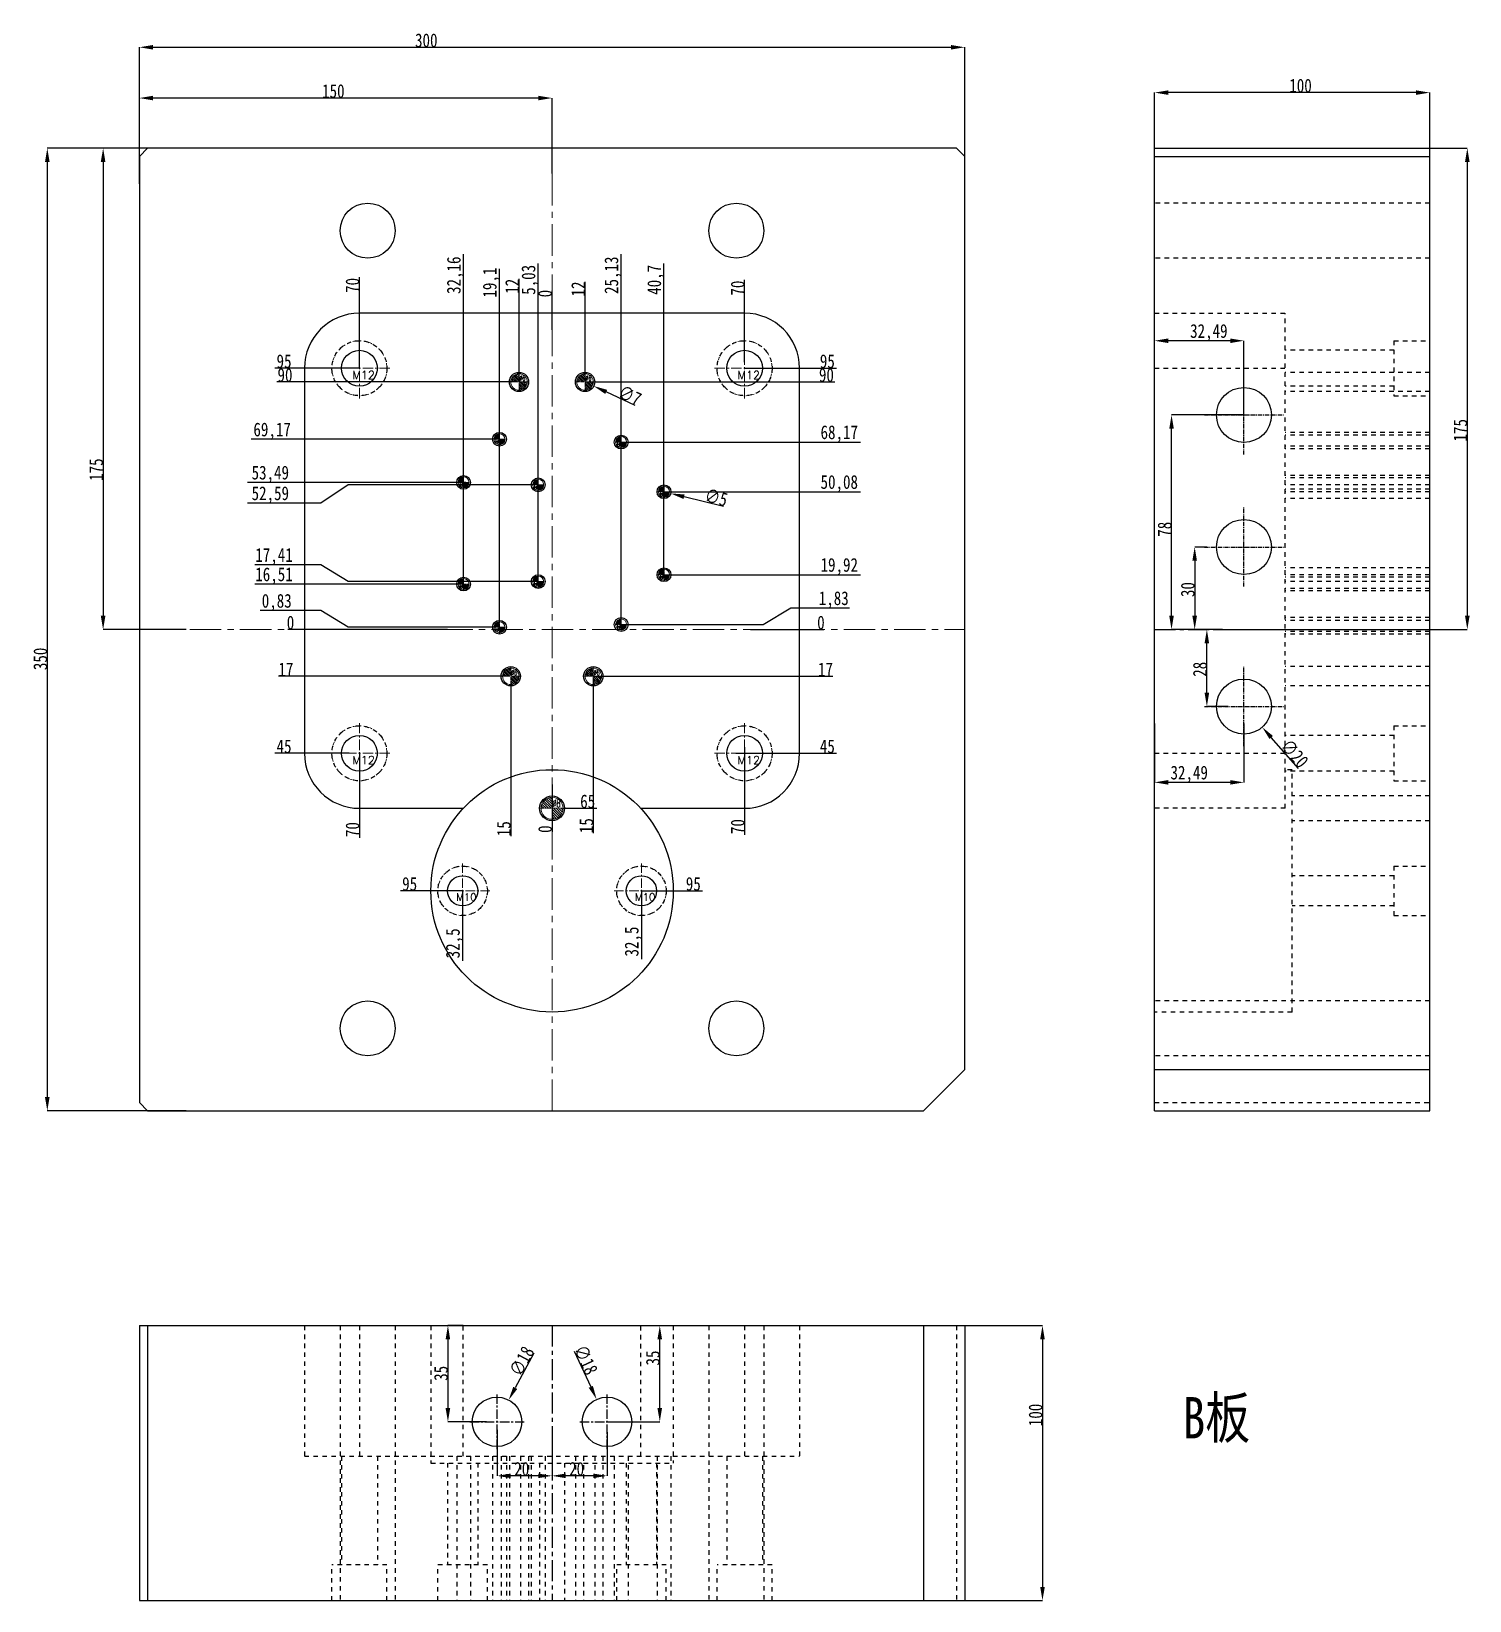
# Model space of a CAD drawing. Header units: millimetres. Extents: x -1495 to -116, y -3881 to 1305.
# Drawn here: x -925 to -402, y -2481 to -1910 of the extents above; entities that cross this region are included whole.
import ezdxf

# ---------------------------------------------------------------- set-up
doc = ezdxf.new("R2010")
doc.units = ezdxf.units.MM
doc.header["$LTSCALE"] = 16.335
doc.header["$PDMODE"] = 3
doc.header["$PDSIZE"] = 0.3125
doc.linetypes.add('CENTER', pattern=[0.6, 0.375, -0.075, 0.075, -0.075])
doc.linetypes.add('HIDDEN', pattern=[0.2, 0.1, -0.1])
doc.layers.get('0').update_dxf_attribs({"linetype": 'CONTINUOUS'})
doc.layers.get('Defpoints').update_dxf_attribs({"linetype": 'CONTINUOUS'})
for name, color, linetype, lineweight in [('center', 1, 'CENTER', 9), ('epin', 13, 'CONTINUOUS', 9), ('screw', 33, 'CONTINUOUS', 13)]:
    doc.layers.add(name, color=color, linetype=linetype, lineweight=lineweight)
doc.layers.add('DEFAULT_2', color=8, linetype='HIDDEN')
doc.styles.get("Standard").update_dxf_attribs({"font": 'txt', "width": 0.8})
doc.styles.add('TXT', font='txt.shx', dxfattribs={"bigfont": 'gbcbig.shx'})
doc.styles.add('TXT05', font='txt.shx', dxfattribs={"width": 0.5, "bigfont": 'gbcbig.shx'})
doc.dimstyles.new('副本 ISO-25-1', dxfattribs={"dimtxt": 5, "dimasz": 5, "dimexe": 0, "dimexo": 0, "dimgap": 0, "dimtad": 1, "dimtxsty": 'Standard', "dimcen": 0, "dimclrd": 4, "dimclre": 4, "dimclrt": 6, "dimazin": 0, "dimtfac": 1, "dimtofl": 0, "dimtmove": 0, "dimatfit": 3, "dimfxl": 0, "dimarcsym": 0})

msp = doc.modelspace()

# ---------------------------------------------------------------- texts
at = {"insert": (-506.028, -2406.995), "char_height": 15, "width": 325.32345, "attachment_point": 1}
msp.add_mtext('{\\fSimSun|b0|i0|c134|p2;B板 \\H1x;     }', dxfattribs=at)

# ---------------------------------------------------------------- blocks, each defined once
blk = doc.blocks.new('*D662')
at = {"color": 4, "linetype": 'Continuous', "lineweight": -2}
for p, q in [((-715.3, -2380.98), (-696.13, -2380.98)), ((-696.13, -2410.98), (-696.13, -2385.98)), ((-715.3, -2415.98), (-696.13, -2415.98))]:
    blk.add_line(p, q, dxfattribs=at)
at = {"color": 4}
for points in [[(-696.97, -2385.98), (-695.3, -2385.98), (-696.13, -2380.98)], [(-696.97, -2410.98), (-695.3, -2410.98), (-696.13, -2415.98)]]:
    blk.add_solid(points, dxfattribs=at)
at = {"layer": 'Defpoints', "color": 0}
for p in [(-715.3, -2380.98), (-696.13, -2380.98), (-715.3, -2415.98)]:
    blk.add_point(p, dxfattribs=at)
at = {"color": 6, "insert": (-698.63, -2392.79), "char_height": 5, "attachment_point": 5, "rotation": 90}
blk.add_mtext('35', dxfattribs=at)
blk = doc.blocks.new('*D663')
at = {"color": 4, "linetype": 'Continuous', "lineweight": -2}
for p, q in [((-767.59, -2380.98), (-773.15, -2380.98)), ((-773.15, -2385.98), (-773.15, -2410.98)), ((-759.06, -2415.98), (-773.15, -2415.98))]:
    blk.add_line(p, q, dxfattribs=at)
at = {"color": 4}
for points in [[(-773.99, -2385.98), (-772.32, -2385.98), (-773.15, -2380.98)], [(-773.99, -2410.98), (-772.32, -2410.98), (-773.15, -2415.98)]]:
    blk.add_solid(points, dxfattribs=at)
at = {"layer": 'Defpoints', "color": 0}
for p in [(-767.59, -2380.98), (-773.15, -2415.98), (-759.06, -2415.98)]:
    blk.add_point(p, dxfattribs=at)
at = {"color": 6, "insert": (-775.65, -2398.35), "char_height": 5, "attachment_point": 5, "rotation": 90}
blk.add_mtext('35', dxfattribs=at)
blk = doc.blocks.new('*D664')
at = {"color": 4, "linetype": 'Continuous', "lineweight": -2}
blk.add_line((-727.23, -2390.28), (-721.19, -2403.28), dxfattribs=at)
at = {"color": 4}
blk.add_solid([(-720.44, -2402.93), (-721.95, -2403.63), (-719.09, -2407.82)], dxfattribs=at)
at = {"layer": 'Defpoints', "color": 0}
for p in [(-719.09, -2407.82), (-711.51, -2424.15)]:
    blk.add_point(p, dxfattribs=at)
at = {"color": 6, "insert": (-722.99, -2393.46), "char_height": 5, "attachment_point": 5, "rotation": 294.8926}
blk.add_mtext('∅18', dxfattribs=at)
blk = doc.blocks.new('*D665')
at = {"color": 4, "linetype": 'Continuous', "lineweight": -2}
blk.add_line((-741.89, -2391.02), (-748.68, -2403.65), dxfattribs=at)
at = {"color": 4}
blk.add_solid([(-749.41, -2403.26), (-747.94, -2404.04), (-751.04, -2408.05)], dxfattribs=at)
at = {"layer": 'Defpoints', "color": 0}
for p in [(-751.04, -2408.05), (-759.56, -2423.91)]:
    blk.add_point(p, dxfattribs=at)
at = {"color": 6, "insert": (-746.3, -2393.95), "char_height": 5, "attachment_point": 5, "rotation": 61.758}
blk.add_mtext('∅18', dxfattribs=at)
blk = doc.blocks.new('*D666')
at = {"color": 4, "linetype": 'Continuous', "lineweight": -2}
for p, q in [((-735.3, -2419.76), (-735.3, -2435.62)), ((-715.3, -2419.76), (-715.3, -2435.62)), ((-720.3, -2435.62), (-730.3, -2435.62))]:
    blk.add_line(p, q, dxfattribs=at)
at = {"color": 4}
for points in [[(-730.3, -2434.78), (-730.3, -2436.45), (-735.3, -2435.62)], [(-720.3, -2434.78), (-720.3, -2436.45), (-715.3, -2435.62)]]:
    blk.add_solid(points, dxfattribs=at)
at = {"layer": 'Defpoints', "color": 0}
for p in [(-735.3, -2419.76), (-715.3, -2419.76), (-735.3, -2435.62)]:
    blk.add_point(p, dxfattribs=at)
at = {"color": 6, "insert": (-726.36, -2433.12), "char_height": 5, "attachment_point": 5}
blk.add_mtext('20', dxfattribs=at)
blk = doc.blocks.new('*D661')
at = {"color": 4, "linetype": 'Continuous', "lineweight": -2}
for p, q in [((-755.3, -2418.88), (-755.3, -2435.62)), ((-735.3, -2419.76), (-735.3, -2435.62)), ((-740.3, -2435.62), (-750.3, -2435.62))]:
    blk.add_line(p, q, dxfattribs=at)
at = {"color": 4}
for points in [[(-750.3, -2434.78), (-750.3, -2436.45), (-755.3, -2435.62)], [(-740.3, -2434.78), (-740.3, -2436.45), (-735.3, -2435.62)]]:
    blk.add_solid(points, dxfattribs=at)
at = {"layer": 'Defpoints', "color": 0}
for p in [(-755.3, -2418.88), (-735.3, -2419.76), (-755.3, -2435.62)]:
    blk.add_point(p, dxfattribs=at)
at = {"color": 6, "insert": (-746.3, -2433.12), "char_height": 5, "attachment_point": 5}
blk.add_mtext('20', dxfattribs=at)
blk = doc.blocks.new('*D667')
at = {"color": 4, "linetype": 'Continuous', "lineweight": -2}
for p, q in [((-596.11, -2380.98), (-557.02, -2380.98)), ((-557.02, -2385.98), (-557.02, -2475.98)), ((-596.11, -2480.98), (-557.02, -2480.98))]:
    blk.add_line(p, q, dxfattribs=at)
at = {"color": 4}
for points in [[(-557.85, -2385.98), (-556.18, -2385.98), (-557.02, -2380.98)], [(-557.85, -2475.98), (-556.18, -2475.98), (-557.02, -2480.98)]]:
    blk.add_solid(points, dxfattribs=at)
at = {"layer": 'Defpoints', "color": 0}
for p in [(-596.11, -2380.98), (-596.11, -2480.98), (-557.02, -2480.98)]:
    blk.add_point(p, dxfattribs=at)
at = {"color": 6, "insert": (-559.52, -2413.48), "char_height": 5, "attachment_point": 5, "rotation": 90}
blk.add_mtext('100', dxfattribs=at)
blk = doc.blocks.new('*D668')
at = {"color": 4, "linetype": 'Continuous', "lineweight": -2}
blk.add_line((-672.97, -2083.19), (-687.31, -2079.66), dxfattribs=at)
at = {"color": 4}
blk.add_solid([(-687.12, -2078.85), (-687.51, -2080.47), (-692.17, -2078.47)], dxfattribs=at)
at = {"layer": 'Defpoints', "color": 0}
for p in [(-697.03, -2077.27), (-692.17, -2078.47)]:
    blk.add_point(p, dxfattribs=at)
at = {"color": 6, "insert": (-675.61, -2079.96), "char_height": 5, "attachment_point": 5, "rotation": 346.1873}
blk.add_mtext('∅5', dxfattribs=at)
blk = doc.blocks.new('*D669')
at = {"color": 4, "linetype": 'Continuous', "lineweight": -2}
blk.add_line((-705.05, -2046.53), (-715.61, -2041.56), dxfattribs=at)
at = {"color": 4}
blk.add_solid([(-715.25, -2040.81), (-715.96, -2042.32), (-720.13, -2039.44)], dxfattribs=at)
at = {"layer": 'Defpoints', "color": 0}
for p in [(-726.47, -2036.46), (-720.13, -2039.44)]:
    blk.add_point(p, dxfattribs=at)
at = {"color": 6, "insert": (-707, -2042.85), "char_height": 5, "attachment_point": 5, "rotation": 334.8104}
blk.add_mtext('∅7', dxfattribs=at)
blk = doc.blocks.new('epin_ejp_6')
at = {"layer": 'epin'}
h = blk.add_hatch(dxfattribs=at)
h.set_pattern_fill('_ANSI31', color=123, scale=0.15, angle=90, style=0)
h.set_pattern_definition([(135, (735.3002, 266.8078), (-0.3367596, -0.3367596), [])])
h.paths.add_polyline_path([(0, 3, 0.414214), (-3, 0), (0, 0)])
h.paths.add_polyline_path([(3, 0), (0, 0), (0, -3, 0.414214)])
at = {"layer": 'epin', "color": 1, "linetype": 'CENTER', "ltscale": 0.186593}
for p, q in [((-3.3, 0), (3.3, 0)), ((0, -3.3), (0, 3.3))]:
    blk.add_line(p, q, dxfattribs=at)
at = {"layer": 'epin'}
blk.add_circle((0, 0), 3, dxfattribs=at)
at = {"layer": 'epin', "color": 6, "style": 'TXT05', "width": 0.5}
blk.add_text('%%c6', height=2.1, dxfattribs=at).set_placement((0.12, 0.3))
blk = doc.blocks.new('epin_ejp_4')
at = {"layer": 'epin'}
h = blk.add_hatch(dxfattribs=at)
h.set_pattern_fill('_ANSI31', color=123, scale=0.1, angle=90, style=0)
h.set_pattern_definition([(135, (760.4252, 313.6428), (-0.2245064, -0.2245064), [])])
h.paths.add_polyline_path([(0, 2, 0.414214), (-2, 0), (0, 0)])
h.paths.add_polyline_path([(2, 0), (0, 0), (0, -2, 0.414214)])
at = {"layer": 'epin', "color": 1, "linetype": 'CENTER', "ltscale": 0.124395}
for p, q in [((-2.2, 0), (2.2, 0)), ((0, -2.2), (0, 2.2))]:
    blk.add_line(p, q, dxfattribs=at)
at = {"layer": 'epin'}
blk.add_circle((0, 0), 2, dxfattribs=at)
at = {"layer": 'epin', "color": 6, "style": 'TXT05', "width": 0.5}
blk.add_text('%%c4', height=1.4, dxfattribs=at).set_placement((0.08, 0.2))
blk = doc.blocks.new('5')
at = {"layer": 'epin'}
for p in [(-959.87, 2412.13), (-935.87, 2412.13), (-962.87, 2305.13), (-932.87, 2305.13)]:
    blk.add_blockref('epin_ejp_6', p, dxfattribs=at)
at = {"layer": 'epin', "rotation": 180}
for p in [(-966.97, 2391.3), (-922.75, 2390.29), (-980.03, 2375.62), (-952.9, 2374.72), (-907.17, 2372.2), (-980.03, 2338.64), (-952.9, 2339.54), (-907.17, 2342.05), (-966.97, 2322.96), (-922.75, 2323.96)]:
    blk.add_blockref('epin_ejp_4', p, dxfattribs=at)
blk = doc.blocks.new('epin_ejp_8')
at = {"layer": 'epin'}
h = blk.add_hatch(dxfattribs=at)
h.set_pattern_fill('_ANSI31', color=123, scale=0.2, angle=90, style=0)
h.set_pattern_definition([(135, (-705.7219, 490.0809), (-0.4490128, -0.4490128), [])])
h.paths.add_polyline_path([(0, 4, 0.414214), (-4, 0), (0, 0)])
h.paths.add_polyline_path([(4, 0), (0, 0), (0, -4, 0.414214)])
at = {"layer": 'epin', "color": 1, "linetype": 'CENTER', "ltscale": 0.248791}
for p, q in [((-4.4, 0), (4.4, 0)), ((0, -4.4), (0, 4.4))]:
    blk.add_line(p, q, dxfattribs=at)
at = {"layer": 'epin'}
blk.add_circle((0, 0), 4, dxfattribs=at)
at = {"layer": 'epin', "color": 6, "style": 'TXT05', "width": 0.5}
blk.add_text('%%c8', height=2.8, dxfattribs=at).set_placement((0.16, 0.4))
blk = doc.blocks.new('screw_m12_i')
at = {"layer": 'screw', "color": 1, "linetype": 'CENTER', "ltscale": 0.621977}
for p, q in [((0, -11), (0, 11)), ((-11, 0), (11, 0))]:
    blk.add_line(p, q, dxfattribs=at)
at = {"layer": 'screw', "color": 8, "linetype": 'HIDDEN', "ltscale": 0.621977}
blk.add_circle((0, 0), 10, dxfattribs=at)
at = {"layer": 'screw', "color": 33}
blk.add_circle((0, 0), 6.5, dxfattribs=at)
at = {"layer": 'screw', "color": 6, "style": 'TXT'}
blk.add_text('M12', height=3, dxfattribs=at).set_placement((-2.6, -4))
blk = doc.blocks.new('screw_m10_i')
at = {"layer": 'screw', "color": 1, "linetype": 'CENTER', "ltscale": 0.55978}
for p, q in [((0, -9.9), (0, 9.9)), ((-9.9, 0), (9.9, 0))]:
    blk.add_line(p, q, dxfattribs=at)
at = {"layer": 'screw', "color": 8, "linetype": 'HIDDEN', "ltscale": 0.55978}
blk.add_circle((0, 0), 9, dxfattribs=at)
at = {"layer": 'screw'}
blk.add_circle((0, 0), 5.5, dxfattribs=at)
at = {"layer": 'screw', "color": 6, "style": 'TXT'}
blk.add_text('M10', height=2.7, dxfattribs=at).set_placement((-2.34, -3.6))
blk = doc.blocks.new('*D670')
at = {"color": 4, "linetype": 'Continuous', "lineweight": -2}
for p, q in [((-885.3, -1965.93), (-885.3, -1916.28)), ((-880.3, -1916.28), (-590.3, -1916.28)), ((-585.3, -1965.93), (-585.3, -1916.28))]:
    blk.add_line(p, q, dxfattribs=at)
at = {"color": 4}
for points in [[(-880.3, -1915.44), (-880.3, -1917.11), (-885.3, -1916.28)], [(-590.3, -1915.44), (-590.3, -1917.11), (-585.3, -1916.28)]]:
    blk.add_solid(points, dxfattribs=at)
at = {"layer": 'Defpoints', "color": 0}
for p in [(-585.3, -1916.28), (-885.3, -1965.93), (-585.3, -1965.93)]:
    blk.add_point(p, dxfattribs=at)
at = {"color": 6, "insert": (-781.01, -1913.78), "char_height": 5, "attachment_point": 5}
blk.add_mtext('300', dxfattribs=at)
blk = doc.blocks.new('*D671')
at = {"color": 4, "linetype": 'Continuous', "lineweight": -2}
for p, q in [((-885.3, -1962.11), (-885.3, -1934.74)), ((-740.3, -1934.74), (-880.3, -1934.74)), ((-735.3, -1962.11), (-735.3, -1934.74))]:
    blk.add_line(p, q, dxfattribs=at)
at = {"color": 4}
for points in [[(-880.3, -1933.9), (-880.3, -1935.57), (-885.3, -1934.74)], [(-740.3, -1933.9), (-740.3, -1935.57), (-735.3, -1934.74)]]:
    blk.add_solid(points, dxfattribs=at)
at = {"layer": 'Defpoints', "color": 0}
for p in [(-885.3, -1934.74), (-885.3, -1962.11), (-735.3, -1962.11)]:
    blk.add_point(p, dxfattribs=at)
at = {"color": 6, "insert": (-814.79, -1932.24), "char_height": 5, "attachment_point": 5}
blk.add_mtext('150', dxfattribs=at)
blk = doc.blocks.new('*D672')
at = {"color": 4, "linetype": 'Continuous', "lineweight": -2}
for p, q in [((-868.32, -1952.95), (-918.77, -1952.95)), ((-918.77, -1957.95), (-918.77, -2297.95)), ((-868.32, -2302.95), (-918.77, -2302.95))]:
    blk.add_line(p, q, dxfattribs=at)
at = {"color": 4}
for points in [[(-919.61, -1957.95), (-917.94, -1957.95), (-918.77, -1952.95)], [(-919.61, -2297.95), (-917.94, -2297.95), (-918.77, -2302.95)]]:
    blk.add_solid(points, dxfattribs=at)
at = {"layer": 'Defpoints', "color": 0}
for p in [(-868.32, -1952.95), (-918.77, -2302.95), (-868.32, -2302.95)]:
    blk.add_point(p, dxfattribs=at)
at = {"color": 6, "insert": (-921.27, -2138.62), "char_height": 5, "attachment_point": 5, "rotation": 90}
blk.add_mtext('350', dxfattribs=at)
blk = doc.blocks.new('*D673')
at = {"color": 4, "linetype": 'Continuous', "lineweight": -2}
for p, q in [((-868.32, -1952.95), (-898.48, -1952.95)), ((-898.48, -1957.95), (-898.48, -2122.95)), ((-868.32, -2127.95), (-898.48, -2127.95))]:
    blk.add_line(p, q, dxfattribs=at)
at = {"color": 4}
for points in [[(-899.32, -1957.95), (-897.65, -1957.95), (-898.48, -1952.95)], [(-899.32, -2122.95), (-897.65, -2122.95), (-898.48, -2127.95)]]:
    blk.add_solid(points, dxfattribs=at)
at = {"layer": 'Defpoints', "color": 0}
for p in [(-868.32, -1952.95), (-898.48, -2127.95), (-868.32, -2127.95)]:
    blk.add_point(p, dxfattribs=at)
at = {"color": 6, "insert": (-900.98, -2069.82), "char_height": 5, "attachment_point": 5, "rotation": 90}
blk.add_mtext('175', dxfattribs=at)
blk = doc.blocks.new('*D746')
at = {"color": 4, "linetype": 'Continuous', "lineweight": -2}
for p, q in [((-416.27, -1952.95), (-402.59, -1952.95)), ((-402.59, -1957.95), (-402.59, -2122.95)), ((-493.74, -2127.95), (-402.59, -2127.95))]:
    blk.add_line(p, q, dxfattribs=at)
at = {"color": 4}
for points in [[(-403.42, -1957.95), (-401.75, -1957.95), (-402.59, -1952.95)], [(-403.42, -2122.95), (-401.75, -2122.95), (-402.59, -2127.95)]]:
    blk.add_solid(points, dxfattribs=at)
at = {"layer": 'Defpoints', "color": 0}
for p in [(-416.27, -1952.95), (-493.74, -2127.95), (-402.59, -2127.95)]:
    blk.add_point(p, dxfattribs=at)
at = {"color": 6, "insert": (-405.09, -2055.5), "char_height": 5, "attachment_point": 5, "rotation": 90}
blk.add_mtext('175', dxfattribs=at)
blk = doc.blocks.new('*D747')
at = {"color": 4, "linetype": 'Continuous', "lineweight": -2}
for p, q in [((-516.27, -1967.18), (-516.27, -1932.75)), ((-421.27, -1932.75), (-511.27, -1932.75)), ((-416.27, -1967.18), (-416.27, -1932.75))]:
    blk.add_line(p, q, dxfattribs=at)
at = {"color": 4}
for points in [[(-511.27, -1931.92), (-511.27, -1933.58), (-516.27, -1932.75)], [(-421.27, -1931.92), (-421.27, -1933.58), (-416.27, -1932.75)]]:
    blk.add_solid(points, dxfattribs=at)
at = {"layer": 'Defpoints', "color": 0}
for p in [(-516.27, -1932.75), (-516.27, -1967.18), (-416.27, -1967.18)]:
    blk.add_point(p, dxfattribs=at)
at = {"color": 6, "insert": (-463.21, -1930.25), "char_height": 5, "attachment_point": 5}
blk.add_mtext('100', dxfattribs=at)
blk = doc.blocks.new('*D748')
at = {"color": 4, "linetype": 'Continuous', "lineweight": -2}
for p, q in [((-516.27, -2043.2), (-516.27, -2022.96)), ((-488.78, -2022.96), (-511.27, -2022.96)), ((-483.78, -2049.95), (-483.78, -2022.96))]:
    blk.add_line(p, q, dxfattribs=at)
at = {"color": 4}
for points in [[(-511.27, -2022.13), (-511.27, -2023.8), (-516.27, -2022.96)], [(-488.78, -2022.13), (-488.78, -2023.8), (-483.78, -2022.96)]]:
    blk.add_solid(points, dxfattribs=at)
at = {"layer": 'Defpoints', "color": 0}
for p in [(-516.27, -2022.96), (-516.27, -2043.2), (-483.78, -2049.95)]:
    blk.add_point(p, dxfattribs=at)
at = {"color": 6, "insert": (-496.55, -2020.05), "char_height": 5, "attachment_point": 5}
blk.add_mtext('32,49', dxfattribs=at)
blk = doc.blocks.new('*D749')
at = {"color": 4, "linetype": 'Continuous', "lineweight": -2}
for p, q in [((-516.27, -2162.07), (-516.27, -2183.51)), ((-483.78, -2162.07), (-483.78, -2183.51)), ((-488.78, -2183.51), (-511.27, -2183.51))]:
    blk.add_line(p, q, dxfattribs=at)
at = {"color": 4}
for points in [[(-511.27, -2182.68), (-511.27, -2184.34), (-516.27, -2183.51)], [(-488.78, -2182.68), (-488.78, -2184.34), (-483.78, -2183.51)]]:
    blk.add_solid(points, dxfattribs=at)
at = {"layer": 'Defpoints', "color": 0}
for p in [(-516.27, -2162.07), (-483.78, -2162.07), (-516.27, -2183.51)]:
    blk.add_point(p, dxfattribs=at)
at = {"color": 6, "insert": (-503.69, -2180.59), "char_height": 5, "attachment_point": 5}
blk.add_mtext('32,49', dxfattribs=at)
blk = doc.blocks.new('*D750')
at = {"color": 4, "linetype": 'Continuous', "lineweight": -2}
for p, q in [((-493.74, -2127.95), (-497.27, -2127.95)), ((-497.27, -2150.95), (-497.27, -2132.95)), ((-489.53, -2155.95), (-497.27, -2155.95))]:
    blk.add_line(p, q, dxfattribs=at)
at = {"color": 4}
for points in [[(-498.1, -2132.95), (-496.44, -2132.95), (-497.27, -2127.95)], [(-498.1, -2150.95), (-496.44, -2150.95), (-497.27, -2155.95)]]:
    blk.add_solid(points, dxfattribs=at)
at = {"layer": 'Defpoints', "color": 0}
for p in [(-497.27, -2127.95), (-493.74, -2127.95), (-489.53, -2155.95)]:
    blk.add_point(p, dxfattribs=at)
at = {"color": 6, "insert": (-499.77, -2142.4), "char_height": 5, "attachment_point": 5, "rotation": 90}
blk.add_mtext('28', dxfattribs=at)
blk = doc.blocks.new('*D751')
at = {"color": 4, "linetype": 'Continuous', "lineweight": -2}
for p, q in [((-497.27, -2097.95), (-501.69, -2097.95)), ((-501.69, -2102.95), (-501.69, -2122.95)), ((-493.74, -2127.95), (-501.69, -2127.95))]:
    blk.add_line(p, q, dxfattribs=at)
at = {"color": 4}
for points in [[(-502.53, -2102.95), (-500.86, -2102.95), (-501.69, -2097.95)], [(-502.53, -2122.95), (-500.86, -2122.95), (-501.69, -2127.95)]]:
    blk.add_solid(points, dxfattribs=at)
at = {"layer": 'Defpoints', "color": 0}
for p in [(-497.27, -2097.95), (-501.69, -2127.95), (-493.74, -2127.95)]:
    blk.add_point(p, dxfattribs=at)
at = {"color": 6, "insert": (-504.19, -2113.42), "char_height": 5, "attachment_point": 5, "rotation": 90}
blk.add_mtext('30', dxfattribs=at)
blk = doc.blocks.new('*D752')
at = {"color": 4, "linetype": 'Continuous', "lineweight": -2}
for p, q in [((-483.78, -2049.95), (-510.1, -2049.95)), ((-510.1, -2122.95), (-510.1, -2054.95)), ((-491.52, -2127.95), (-510.1, -2127.95))]:
    blk.add_line(p, q, dxfattribs=at)
at = {"color": 4}
for points in [[(-510.94, -2054.95), (-509.27, -2054.95), (-510.1, -2049.95)], [(-510.94, -2122.95), (-509.27, -2122.95), (-510.1, -2127.95)]]:
    blk.add_solid(points, dxfattribs=at)
at = {"layer": 'Defpoints', "color": 0}
for p in [(-510.1, -2049.95), (-483.78, -2049.95), (-491.52, -2127.95)]:
    blk.add_point(p, dxfattribs=at)
at = {"color": 6, "insert": (-512.6, -2091.49), "char_height": 5, "attachment_point": 5, "rotation": 90}
blk.add_mtext('78', dxfattribs=at)
blk = doc.blocks.new('*D753')
at = {"color": 4, "linetype": 'Continuous', "lineweight": -2}
blk.add_line((-463.93, -2178.44), (-473.86, -2167.19), dxfattribs=at)
at = {"color": 4}
blk.add_solid([(-473.23, -2166.64), (-474.48, -2167.74), (-477.16, -2163.44)], dxfattribs=at)
at = {"layer": 'Defpoints', "color": 0}
for p in [(-490.4, -2148.45), (-477.16, -2163.44)]:
    blk.add_point(p, dxfattribs=at)
at = {"color": 6, "insert": (-465.37, -2173.04), "char_height": 5, "attachment_point": 5, "rotation": 311.4237}
blk.add_mtext('∅20', dxfattribs=at)
blk = doc.blocks.new('*D754')
at = {"color": 4, "linetype": 'Continuous', "lineweight": -2}
blk.add_line((-663.14, -2127.95), (-636.55, -2127.95), dxfattribs=at)
at = {"layer": 'Defpoints', "color": 0}
for p in [(-735.3, -2127.95), (-663.14, -2127.95), (-638.55, -2127.95)]:
    blk.add_point(p, dxfattribs=at)
at = {"color": 6, "insert": (-637.55, -2125.45), "char_height": 5, "attachment_point": 5}
blk.add_mtext('0', dxfattribs=at)
blk = doc.blocks.new('*D755')
at = {"color": 4, "linetype": 'Continuous', "lineweight": -2}
for p, q in [((-658.55, -2126.11), (-648.55, -2120.12)), ((-648.55, -2120.12), (-627.22, -2120.12)), ((-707.98, -2126.11), (-658.55, -2126.11))]:
    blk.add_line(p, q, dxfattribs=at)
at = {"layer": 'Defpoints', "color": 0}
for p in [(-638.55, -2120.12), (-707.98, -2126.11), (-735.3, -2127.95)]:
    blk.add_point(p, dxfattribs=at)
at = {"color": 6, "insert": (-632.89, -2117.2), "char_height": 5, "attachment_point": 5}
blk.add_mtext('1,83', dxfattribs=at)
blk = doc.blocks.new('*D756')
at = {"color": 4, "linetype": 'Continuous', "lineweight": -2}
blk.add_line((-693.28, -2108.02), (-623.22, -2108.02), dxfattribs=at)
at = {"layer": 'Defpoints', "color": 0}
for p in [(-693.28, -2108.02), (-638.55, -2108.02), (-735.3, -2127.95)]:
    blk.add_point(p, dxfattribs=at)
at = {"color": 6, "insert": (-630.89, -2105.1), "char_height": 5, "attachment_point": 5}
blk.add_mtext('19,92', dxfattribs=at)
blk = doc.blocks.new('*D757')
at = {"color": 4, "linetype": 'Continuous', "lineweight": -2}
blk.add_line((-694.6, -2077.87), (-623.22, -2077.87), dxfattribs=at)
at = {"layer": 'Defpoints', "color": 0}
for p in [(-694.6, -2077.87), (-638.55, -2077.87), (-735.3, -2127.95)]:
    blk.add_point(p, dxfattribs=at)
at = {"color": 6, "insert": (-630.89, -2074.95), "char_height": 5, "attachment_point": 5}
blk.add_mtext('50,08', dxfattribs=at)
blk = doc.blocks.new('*D758')
at = {"color": 4, "linetype": 'Continuous', "lineweight": -2}
blk.add_line((-709.15, -2059.78), (-623.22, -2059.78), dxfattribs=at)
at = {"layer": 'Defpoints', "color": 0}
for p in [(-709.15, -2059.78), (-638.55, -2059.78), (-735.3, -2127.95)]:
    blk.add_point(p, dxfattribs=at)
at = {"color": 6, "insert": (-630.89, -2056.86), "char_height": 5, "attachment_point": 5}
blk.add_mtext('68,17', dxfattribs=at)
blk = doc.blocks.new('*D759')
at = {"color": 4, "linetype": 'Continuous', "lineweight": -2}
blk.add_line((-723.3, -2037.95), (-632.55, -2037.95), dxfattribs=at)
at = {"layer": 'Defpoints', "color": 0}
for p in [(-723.3, -2037.95), (-638.55, -2037.95), (-735.3, -2127.95)]:
    blk.add_point(p, dxfattribs=at)
at = {"color": 6, "insert": (-635.55, -2035.45), "char_height": 5, "attachment_point": 5}
blk.add_mtext('90', dxfattribs=at)
blk = doc.blocks.new('*D760')
at = {"color": 4, "linetype": 'Continuous', "lineweight": -2}
blk.add_line((-665.3, -2032.95), (-631.89, -2032.95), dxfattribs=at)
at = {"layer": 'Defpoints', "color": 0}
for p in [(-665.3, -2032.95), (-638.55, -2032.95), (-735.3, -2127.95)]:
    blk.add_point(p, dxfattribs=at)
at = {"color": 6, "insert": (-635.22, -2030.45), "char_height": 5, "attachment_point": 5}
blk.add_mtext('95', dxfattribs=at)
blk = doc.blocks.new('*D761')
at = {"color": 4, "linetype": 'Continuous', "lineweight": -2}
blk.add_line((-720.3, -2144.95), (-633.22, -2144.95), dxfattribs=at)
at = {"layer": 'Defpoints', "color": 0}
for p in [(-735.3, -2127.95), (-720.3, -2144.95), (-638.55, -2144.95)]:
    blk.add_point(p, dxfattribs=at)
at = {"color": 6, "insert": (-635.89, -2142.45), "char_height": 5, "attachment_point": 5}
blk.add_mtext('17', dxfattribs=at)
blk = doc.blocks.new('*D762')
at = {"color": 4, "linetype": 'Continuous', "lineweight": -2}
blk.add_line((-668.5, -2172.95), (-631.89, -2172.95), dxfattribs=at)
at = {"layer": 'Defpoints', "color": 0}
for p in [(-735.3, -2127.95), (-668.5, -2172.95), (-638.55, -2172.95)]:
    blk.add_point(p, dxfattribs=at)
at = {"color": 6, "insert": (-635.22, -2170.45), "char_height": 5, "attachment_point": 5}
blk.add_mtext('45', dxfattribs=at)
blk = doc.blocks.new('*D763')
at = {"color": 4, "linetype": 'Continuous', "lineweight": -2}
blk.add_line((-731.3, -2192.95), (-719.01, -2192.95), dxfattribs=at)
at = {"layer": 'Defpoints', "color": 0}
for p in [(-735.3, -2127.95), (-731.3, -2192.95), (-725.67, -2192.95)]:
    blk.add_point(p, dxfattribs=at)
at = {"color": 6, "insert": (-722.34, -2190.45), "char_height": 5, "attachment_point": 5}
blk.add_mtext('65', dxfattribs=at)
blk = doc.blocks.new('*D764')
at = {"color": 4, "linetype": 'Continuous', "lineweight": -2}
blk.add_line((-735.3, -2184.31), (-735.3, -2201.51), dxfattribs=at)
at = {"layer": 'Defpoints', "color": 0}
for p in [(-735.3, -2127.95), (-735.3, -2184.31), (-735.3, -2199.51)]:
    blk.add_point(p, dxfattribs=at)
at = {"color": 6, "insert": (-737.8, -2200.51), "char_height": 5, "attachment_point": 5, "rotation": 90}
blk.add_mtext('0', dxfattribs=at)
blk = doc.blocks.new('*D765')
at = {"color": 4, "linetype": 'Continuous', "lineweight": -2}
blk.add_line((-702.8, -2222.95), (-680.61, -2222.95), dxfattribs=at)
at = {"layer": 'Defpoints', "color": 0}
for p in [(-735.3, -2127.95), (-702.8, -2222.95), (-687.28, -2222.95)]:
    blk.add_point(p, dxfattribs=at)
at = {"color": 6, "insert": (-683.94, -2220.45), "char_height": 5, "attachment_point": 5}
blk.add_mtext('95', dxfattribs=at)
blk = doc.blocks.new('*D766')
at = {"color": 4, "linetype": 'Continuous', "lineweight": -2}
blk.add_line((-702.8, -2222.95), (-702.8, -2247.73), dxfattribs=at)
at = {"layer": 'Defpoints', "color": 0}
for p in [(-735.3, -2127.95), (-702.8, -2222.95), (-702.8, -2235.06)]:
    blk.add_point(p, dxfattribs=at)
at = {"color": 6, "insert": (-705.72, -2241.39), "char_height": 5, "attachment_point": 5, "rotation": 90}
blk.add_mtext('32,5', dxfattribs=at)
blk = doc.blocks.new('*D767')
at = {"color": 4, "linetype": 'Continuous', "lineweight": -2}
blk.add_line((-720.3, -2146.49), (-720.3, -2201.92), dxfattribs=at)
at = {"layer": 'Defpoints', "color": 0}
for p in [(-735.3, -2127.95), (-720.3, -2146.49), (-720.3, -2196.58)]:
    blk.add_point(p, dxfattribs=at)
at = {"color": 6, "insert": (-722.8, -2199.25), "char_height": 5, "attachment_point": 5, "rotation": 90}
blk.add_mtext('15', dxfattribs=at)
blk = doc.blocks.new('*D768')
at = {"color": 4, "linetype": 'Continuous', "lineweight": -2}
blk.add_line((-665.3, -2170.77), (-665.3, -2202.58), dxfattribs=at)
at = {"layer": 'Defpoints', "color": 0}
for p in [(-735.3, -2127.95), (-665.3, -2170.77), (-665.3, -2196.58)]:
    blk.add_point(p, dxfattribs=at)
at = {"color": 6, "insert": (-667.8, -2199.58), "char_height": 5, "attachment_point": 5, "rotation": 90}
blk.add_mtext('70', dxfattribs=at)
blk = doc.blocks.new('*D769')
at = {"color": 4, "linetype": 'Continuous', "lineweight": -2}
blk.add_line((-735.3, -2018.99), (-735.3, -2004.82), dxfattribs=at)
at = {"layer": 'Defpoints', "color": 0}
for p in [(-735.3, -2006.82), (-735.3, -2018.99), (-735.3, -2127.95)]:
    blk.add_point(p, dxfattribs=at)
at = {"color": 6, "insert": (-737.8, -2005.82), "char_height": 5, "attachment_point": 5, "rotation": 90}
blk.add_mtext('0', dxfattribs=at)
blk = doc.blocks.new('*D770')
at = {"color": 4, "linetype": 'Continuous', "lineweight": -2}
blk.add_line((-710.18, -2124.44), (-710.18, -1991.49), dxfattribs=at)
at = {"layer": 'Defpoints', "color": 0}
for p in [(-710.18, -2006.82), (-710.18, -2124.44), (-735.3, -2127.95)]:
    blk.add_point(p, dxfattribs=at)
at = {"color": 6, "insert": (-713.09, -1999.15), "char_height": 5, "attachment_point": 5, "rotation": 90}
blk.add_mtext('25,13', dxfattribs=at)
blk = doc.blocks.new('*D771')
at = {"color": 4, "linetype": 'Continuous', "lineweight": -2}
blk.add_line((-694.6, -2106.83), (-694.6, -1994.82), dxfattribs=at)
at = {"layer": 'Defpoints', "color": 0}
for p in [(-694.6, -2006.82), (-694.6, -2106.83), (-735.3, -2127.95)]:
    blk.add_point(p, dxfattribs=at)
at = {"color": 6, "insert": (-697.51, -2000.82), "char_height": 5, "attachment_point": 5, "rotation": 90}
blk.add_mtext('40,7', dxfattribs=at)
blk = doc.blocks.new('*D772')
at = {"color": 4, "linetype": 'Continuous', "lineweight": -2}
blk.add_line((-723.3, -2034.95), (-723.3, -2001.49), dxfattribs=at)
at = {"layer": 'Defpoints', "color": 0}
for p in [(-723.3, -2006.82), (-723.3, -2034.95), (-735.3, -2127.95)]:
    blk.add_point(p, dxfattribs=at)
at = {"color": 6, "insert": (-725.8, -2004.15), "char_height": 5, "attachment_point": 5, "rotation": 90}
blk.add_mtext('12', dxfattribs=at)
blk = doc.blocks.new('*D773')
at = {"color": 4, "linetype": 'Continuous', "lineweight": -2}
blk.add_line((-665.3, -2030.79), (-665.3, -2000.82), dxfattribs=at)
at = {"layer": 'Defpoints', "color": 0}
for p in [(-665.3, -2006.82), (-665.3, -2030.79), (-735.3, -2127.95)]:
    blk.add_point(p, dxfattribs=at)
at = {"color": 6, "insert": (-667.8, -2003.82), "char_height": 5, "attachment_point": 5, "rotation": 90}
blk.add_mtext('70', dxfattribs=at)
blk = doc.blocks.new('*D775')
at = {"color": 4, "linetype": 'Continuous', "lineweight": -2}
blk.add_line((-740.33, -2108.33), (-740.33, -1994.82), dxfattribs=at)
at = {"layer": 'Defpoints', "color": 0}
for p in [(-740.33, -2006.82), (-740.33, -2108.33), (-735.3, -2127.95)]:
    blk.add_point(p, dxfattribs=at)
at = {"color": 6, "insert": (-743.24, -2000.82), "char_height": 5, "attachment_point": 5, "rotation": 90}
blk.add_mtext('5,03', dxfattribs=at)
blk = doc.blocks.new('*D776')
at = {"color": 4, "linetype": 'Continuous', "lineweight": -2}
blk.add_line((-754.4, -2124.92), (-754.4, -1996.82), dxfattribs=at)
at = {"layer": 'Defpoints', "color": 0}
for p in [(-754.4, -2006.82), (-754.4, -2124.92), (-735.3, -2127.95)]:
    blk.add_point(p, dxfattribs=at)
at = {"color": 6, "insert": (-757.31, -2001.82), "char_height": 5, "attachment_point": 5, "rotation": 90}
blk.add_mtext('19,1', dxfattribs=at)
blk = doc.blocks.new('*D777')
at = {"color": 4, "linetype": 'Continuous', "lineweight": -2}
blk.add_line((-767.46, -2109.44), (-767.46, -1991.49), dxfattribs=at)
at = {"layer": 'Defpoints', "color": 0}
for p in [(-767.46, -2006.82), (-767.46, -2109.44), (-735.3, -2127.95)]:
    blk.add_point(p, dxfattribs=at)
at = {"color": 6, "insert": (-770.38, -1999.15), "char_height": 5, "attachment_point": 5, "rotation": 90}
blk.add_mtext('32,16', dxfattribs=at)
blk = doc.blocks.new('*D778')
at = {"color": 4, "linetype": 'Continuous', "lineweight": -2}
blk.add_line((-747.3, -2034.65), (-747.3, -2000.5), dxfattribs=at)
at = {"layer": 'Defpoints', "color": 0}
for p in [(-747.3, -2005.84), (-747.3, -2034.65), (-735.3, -2127.95)]:
    blk.add_point(p, dxfattribs=at)
at = {"color": 6, "insert": (-749.8, -2003.17), "char_height": 5, "attachment_point": 5, "rotation": 90}
blk.add_mtext('12', dxfattribs=at)
blk = doc.blocks.new('*D779')
at = {"color": 4, "linetype": 'Continuous', "lineweight": -2}
blk.add_line((-805.3, -2032.95), (-805.3, -1999.84), dxfattribs=at)
at = {"layer": 'Defpoints', "color": 0}
for p in [(-805.3, -2005.84), (-805.3, -2032.95), (-735.3, -2127.95)]:
    blk.add_point(p, dxfattribs=at)
at = {"color": 6, "insert": (-807.8, -2002.84), "char_height": 5, "attachment_point": 5, "rotation": 90}
blk.add_mtext('70', dxfattribs=at)
blk = doc.blocks.new('*D780')
at = {"color": 4, "linetype": 'Continuous', "lineweight": -2}
blk.add_line((-750.3, -2146.87), (-750.3, -2203.01), dxfattribs=at)
at = {"layer": 'Defpoints', "color": 0}
for p in [(-735.3, -2127.95), (-750.3, -2146.87), (-750.3, -2197.68)]:
    blk.add_point(p, dxfattribs=at)
at = {"color": 6, "insert": (-752.8, -2200.35), "char_height": 5, "attachment_point": 5, "rotation": 90}
blk.add_mtext('15', dxfattribs=at)
blk = doc.blocks.new('*D781')
at = {"color": 4, "linetype": 'Continuous', "lineweight": -2}
blk.add_line((-805.3, -2172.95), (-805.3, -2203.68), dxfattribs=at)
at = {"layer": 'Defpoints', "color": 0}
for p in [(-735.3, -2127.95), (-805.3, -2172.95), (-805.3, -2197.68)]:
    blk.add_point(p, dxfattribs=at)
at = {"color": 6, "insert": (-807.8, -2200.68), "char_height": 5, "attachment_point": 5, "rotation": 90}
blk.add_mtext('70', dxfattribs=at)
blk = doc.blocks.new('*D782')
at = {"color": 4, "linetype": 'Continuous', "lineweight": -2}
blk.add_line((-767.8, -2222.95), (-790.38, -2222.95), dxfattribs=at)
at = {"layer": 'Defpoints', "color": 0}
for p in [(-735.3, -2127.95), (-783.72, -2222.95), (-767.8, -2222.95)]:
    blk.add_point(p, dxfattribs=at)
at = {"color": 6, "insert": (-787.05, -2220.45), "char_height": 5, "attachment_point": 5}
blk.add_mtext('95', dxfattribs=at)
blk = doc.blocks.new('*D783')
at = {"color": 4, "linetype": 'Continuous', "lineweight": -2}
blk.add_line((-767.8, -2222.95), (-767.8, -2248.37), dxfattribs=at)
at = {"layer": 'Defpoints', "color": 0}
for p in [(-735.3, -2127.95), (-767.8, -2222.95), (-767.8, -2235.71)]:
    blk.add_point(p, dxfattribs=at)
at = {"color": 6, "insert": (-770.72, -2242.04), "char_height": 5, "attachment_point": 5, "rotation": 90}
blk.add_mtext('32,5', dxfattribs=at)
blk = doc.blocks.new('*D784')
at = {"color": 4, "linetype": 'Continuous', "lineweight": -2}
blk.add_line((-809, -2172.95), (-836.04, -2172.95), dxfattribs=at)
at = {"layer": 'Defpoints', "color": 0}
for p in [(-735.3, -2127.95), (-829.37, -2172.95), (-809, -2172.95)]:
    blk.add_point(p, dxfattribs=at)
at = {"color": 6, "insert": (-832.71, -2170.45), "char_height": 5, "attachment_point": 5}
blk.add_mtext('45', dxfattribs=at)
blk = doc.blocks.new('*D785')
at = {"color": 4, "linetype": 'Continuous', "lineweight": -2}
blk.add_line((-751.04, -2144.95), (-834.71, -2144.95), dxfattribs=at)
at = {"layer": 'Defpoints', "color": 0}
for p in [(-735.3, -2127.95), (-829.37, -2144.95), (-751.04, -2144.95)]:
    blk.add_point(p, dxfattribs=at)
at = {"color": 6, "insert": (-832.04, -2142.45), "char_height": 5, "attachment_point": 5}
blk.add_mtext('17', dxfattribs=at)
blk = doc.blocks.new('*D786')
at = {"color": 4, "linetype": 'Continuous', "lineweight": -2}
blk.add_line((-773.3, -2127.95), (-831.37, -2127.95), dxfattribs=at)
at = {"layer": 'Defpoints', "color": 0}
for p in [(-829.37, -2127.95), (-773.3, -2127.95), (-735.3, -2127.95)]:
    blk.add_point(p, dxfattribs=at)
at = {"color": 6, "insert": (-830.37, -2125.45), "char_height": 5, "attachment_point": 5}
blk.add_mtext('0', dxfattribs=at)
blk = doc.blocks.new('*D787')
at = {"color": 4, "linetype": 'Continuous', "lineweight": -2}
for p, q in [((-819.37, -2121.06), (-841.37, -2121.06)), ((-809.37, -2127.12), (-819.37, -2121.06)), ((-755.84, -2127.12), (-809.37, -2127.12))]:
    blk.add_line(p, q, dxfattribs=at)
at = {"layer": 'Defpoints', "color": 0}
for p in [(-829.37, -2121.06), (-755.84, -2127.12), (-735.3, -2127.95)]:
    blk.add_point(p, dxfattribs=at)
at = {"color": 6, "insert": (-835.37, -2118.14), "char_height": 5, "attachment_point": 5}
blk.add_mtext('0,83', dxfattribs=at)
blk = doc.blocks.new('*D788')
at = {"color": 4, "linetype": 'Continuous', "lineweight": -2}
for p, q in [((-819.37, -2104.4), (-843.37, -2104.4)), ((-809.37, -2110.53), (-819.37, -2104.4)), ((-742.33, -2110.53), (-809.37, -2110.53))]:
    blk.add_line(p, q, dxfattribs=at)
at = {"layer": 'Defpoints', "color": 0}
for p in [(-829.37, -2104.4), (-742.33, -2110.53), (-735.3, -2127.95)]:
    blk.add_point(p, dxfattribs=at)
at = {"color": 6, "insert": (-836.37, -2101.49), "char_height": 5, "attachment_point": 5}
blk.add_mtext('17,41', dxfattribs=at)
blk = doc.blocks.new('*D789')
at = {"color": 4, "linetype": 'Continuous', "lineweight": -2}
blk.add_line((-767.46, -2111.44), (-843.37, -2111.44), dxfattribs=at)
at = {"layer": 'Defpoints', "color": 0}
for p in [(-829.37, -2111.44), (-767.46, -2111.44), (-735.3, -2127.95)]:
    blk.add_point(p, dxfattribs=at)
at = {"color": 6, "insert": (-836.37, -2108.52), "char_height": 5, "attachment_point": 5}
blk.add_mtext('16,51', dxfattribs=at)
blk = doc.blocks.new('*D790')
at = {"color": 4, "linetype": 'Continuous', "lineweight": -2}
for p, q in [((-809.37, -2075.36), (-819.37, -2081.96)), ((-741.23, -2075.36), (-809.37, -2075.36)), ((-819.37, -2081.96), (-846.04, -2081.96))]:
    blk.add_line(p, q, dxfattribs=at)
at = {"layer": 'Defpoints', "color": 0}
for p in [(-741.23, -2075.36), (-829.37, -2081.96), (-735.3, -2127.95)]:
    blk.add_point(p, dxfattribs=at)
at = {"color": 6, "insert": (-837.71, -2079.05), "char_height": 5, "attachment_point": 5}
blk.add_mtext('52,59', dxfattribs=at)
blk = doc.blocks.new('*D791')
at = {"color": 4, "linetype": 'Continuous', "lineweight": -2}
blk.add_line((-766.66, -2074.45), (-846.04, -2074.45), dxfattribs=at)
at = {"layer": 'Defpoints', "color": 0}
for p in [(-829.37, -2074.45), (-766.66, -2074.45), (-735.3, -2127.95)]:
    blk.add_point(p, dxfattribs=at)
at = {"color": 6, "insert": (-837.71, -2071.54), "char_height": 5, "attachment_point": 5}
blk.add_mtext('53,49', dxfattribs=at)
blk = doc.blocks.new('*D792')
at = {"color": 4, "linetype": 'Continuous', "lineweight": -2}
blk.add_line((-755.49, -2058.78), (-844.71, -2058.78), dxfattribs=at)
at = {"layer": 'Defpoints', "color": 0}
for p in [(-829.37, -2058.78), (-755.49, -2058.78), (-735.3, -2127.95)]:
    blk.add_point(p, dxfattribs=at)
at = {"color": 6, "insert": (-837.04, -2055.86), "char_height": 5, "attachment_point": 5}
blk.add_mtext('69,17', dxfattribs=at)
blk = doc.blocks.new('*D793')
at = {"color": 4, "linetype": 'Continuous', "lineweight": -2}
blk.add_line((-748.05, -2037.95), (-835.37, -2037.95), dxfattribs=at)
at = {"layer": 'Defpoints', "color": 0}
for p in [(-829.37, -2037.95), (-748.05, -2037.95), (-735.3, -2127.95)]:
    blk.add_point(p, dxfattribs=at)
at = {"color": 6, "insert": (-832.37, -2035.45), "char_height": 5, "attachment_point": 5}
blk.add_mtext('90', dxfattribs=at)
blk = doc.blocks.new('*D794')
at = {"color": 4, "linetype": 'Continuous', "lineweight": -2}
blk.add_line((-805.3, -2032.95), (-836.04, -2032.95), dxfattribs=at)
at = {"layer": 'Defpoints', "color": 0}
for p in [(-829.37, -2032.95), (-805.3, -2032.95), (-735.3, -2127.95)]:
    blk.add_point(p, dxfattribs=at)
at = {"color": 6, "insert": (-832.71, -2030.45), "char_height": 5, "attachment_point": 5}
blk.add_mtext('95', dxfattribs=at)

# ---------------------------------------------------------------- dimensions: what is measured, and where the dimension line sits
for base, p1, p2, picture, middle in [((-585.3, -1916.275), (-885.3, -1965.929), (-585.3, -1965.929), '*D670', (-781.012, -1916.275)), ((-516.272, -1932.749), (-416.272, -1967.178), (-516.272, -1967.178), '*D747', (-463.208, -1932.749)), ((-885.3, -1934.736), (-735.3, -1962.109), (-885.3, -1962.109), '*D671', (-814.787, -1934.736)), ((-516.272, -2022.962), (-483.781, -2049.946), (-516.272, -2043.202), '*D748', (-496.548, -2022.962)), ((-516.272, -2183.509), (-483.781, -2162.073), (-516.272, -2162.073), '*D749', (-503.686, -2183.509)), ((-755.3, -2435.618), (-735.3, -2419.762), (-755.3, -2418.875), '*D661', (-746.3, -2435.618)), ((-735.3, -2435.618), (-715.3, -2419.762), (-735.3, -2419.762), '*D666', (-726.362, -2435.618))]:
    dim = msp.add_linear_dim(base=base, p1=p1, p2=p2, dimstyle='副本 ISO-25-1', override={"dimfxl": 1.25, "dimarcsym": 1})
    dim.commit()
    dim.dimension.update_dxf_attribs({"geometry": picture, "text_midpoint": middle, "dimtype": 160})
for base, p1, p2, picture, middle in [((-918.773, -2302.946), (-868.318, -1952.946), (-868.318, -2302.946), '*D672', (-918.773, -2138.625)), ((-898.485, -2127.946), (-868.318, -1952.946), (-868.318, -2127.946), '*D673', (-898.485, -2069.815)), ((-402.587, -2127.946), (-416.272, -1952.946), (-493.744, -2127.946), '*D746', (-402.587, -2055.505)), ((-510.102, -2049.946), (-491.517, -2127.946), (-483.781, -2049.946), '*D752', (-510.102, -2091.485)), ((-501.693, -2127.946), (-497.27, -2097.946), (-493.744, -2127.946), '*D751', (-501.693, -2113.422)), ((-497.27, -2127.946), (-489.527, -2155.946), (-493.744, -2127.946), '*D750', (-497.27, -2142.404)), ((-773.152, -2415.983), (-767.594, -2380.983), (-759.058, -2415.983), '*D663', (-773.152, -2398.347)), ((-696.135, -2380.983), (-715.3, -2415.983), (-715.3, -2380.983), '*D662', (-696.135, -2392.795)), ((-557.017, -2480.983), (-596.107, -2380.983), (-596.107, -2480.983), '*D667', (-557.017, -2413.478))]:
    dim = msp.add_linear_dim(base=base, p1=p1, p2=p2, angle=90, dimstyle='副本 ISO-25-1', override={"dimfxl": 1.25, "dimarcsym": 1})
    dim.commit()
    dim.dimension.update_dxf_attribs({"geometry": picture, "text_midpoint": middle, "dimtype": 160})
for feature_location, offset, dtype, origin, picture, middle in [((-767.46, -2109.438), (0, 102.619), 1, (-735.3, -2127.946), '*D777', (-770.377, -1999.152)), ((-710.175194348, -2124.437256324), (0, 117.618438211), 1, (-735.300194348, -2127.94594087), '*D770', (-713.091861015, -1999.152151447)), ((-754.395194348, -2124.91594088), (0, 118.097122767), 1, (-735.300194348, -2127.94594087), '*D776', (-757.311861015, -2001.818818113)), ((-740.325194348, -2108.33344088), (0, 101.514622767), 1, (-735.300194348, -2127.94594087), '*D775', (-743.241861015, -2000.818818113)), ((-694.598, -2106.829), (0, 100.01), 1, (-735.3, -2127.946), '*D771', (-697.514, -2000.819)), ((-805.3, -2032.946), (0, 27.109), 1, (-735.3, -2127.946), '*D779', (-807.8, -2002.837)), ((-747.3, -2034.646), (0, 28.809), 1, (-735.3, -2127.946), '*D778', (-749.8, -2003.171)), ((-665.3, -2030.793), (0, 23.974), 1, (-735.3, -2127.946), '*D773', (-667.8, -2003.819)), ((-723.3, -2034.946), (0, 28.127), 1, (-735.3, -2127.946), '*D772', (-725.8, -2004.152)), ((-735.300194348, -2018.994065411), (0, 12.175247298), 1, (-735.300194348, -2127.94594087), '*D769', (-737.800194348, -2005.818818113)), ((-805.3, -2032.946), (-24.074, 0), 0, (-735.3, -2127.946), '*D794', (-832.707, -2030.446)), ((-665.3, -2032.946), (26.748, 0), 0, (-735.3, -2127.946), '*D760', (-635.219, -2030.446)), ((-748.053, -2037.946), (-81.321, 0), 0, (-735.3, -2127.946), '*D793', (-832.374, -2035.446)), ((-723.3, -2037.946), (84.748, 0), 0, (-735.3, -2127.946), '*D759', (-635.552, -2035.446)), ((-755.486, -2058.776), (-73.887, 0), 0, (-735.3, -2127.946), '*D792', (-837.04, -2055.859)), ((-709.151727323, -2059.78094088), (70.599610274, 0), 0, (-735.300194348, -2127.94594087), '*D758', (-630.885450382, -2056.864274214)), ((-766.659, -2074.454), (-62.715, 0), 0, (-735.3, -2127.946), '*D791', (-837.707, -2071.537)), ((-741.228, -2075.358), (-88.146, -6.606), 0, (-735.3, -2127.946), '*D790', (-837.707, -2079.047)), ((-694.597694348, -2077.87094088), (56.045577299, 0), 0, (-735.300194348, -2127.94594087), '*D757', (-630.885450382, -2074.954274214)), ((-742.325, -2110.533), (-87.049, 6.131), 0, (-735.3, -2127.946), '*D788', (-836.374, -2101.486)), ((-693.27508008, -2108.02094088), (54.722963031, 0), 0, (-735.300194348, -2127.94594087), '*D756', (-630.885450382, -2105.104274214)), ((-767.46, -2111.438), (-61.914, 0), 0, (-735.3, -2127.946), '*D789', (-836.374, -2108.521)), ((-755.841, -2127.116), (-73.532, 6.059), 0, (-735.3, -2127.946), '*D787', (-835.374, -2118.141)), ((-707.97519435, -2126.11094088), (69.4230773, 5.98961195), 0, (-735.30019435, -2127.94594087), '*D755', (-632.88545038, -2117.20466226)), ((-773.304238034, -2127.94594087), (-56.0695734, 0), 0, (-735.300194348, -2127.94594087), '*D786', (-830.373811435, -2125.44594087)), ((-663.135571031, -2127.94594087), (24.583453982, 0), 0, (-735.300194348, -2127.94594087), '*D754', (-637.552117049, -2125.44594087)), ((-808.999, -2172.946), (-20.375, 0), 0, (-735.3, -2127.946), '*D784', (-832.707, -2170.446)), ((-751.038, -2144.946), (-78.336, 0), 0, (-735.3, -2127.946), '*D785', (-832.04, -2142.446)), ((-805.3, -2172.946), (0, -24.735), 1, (-735.3, -2127.946), '*D781', (-807.8, -2200.681)), ((-767.8, -2222.946), (-15.917, 0), 0, (-735.3, -2127.946), '*D782', (-787.051, -2220.446)), ((-767.8, -2222.946), (0, -12.762), 1, (-735.3, -2127.946), '*D783', (-770.717, -2242.041)), ((-750.3, -2146.868), (0, -50.813), 1, (-735.3, -2127.946), '*D780', (-752.8, -2200.347)), ((-735.300194348, -2184.313639823), (0, -15.196429866), 1, (-735.300194348, -2127.94594087), '*D764', (-737.800194348, -2200.510069689)), ((-720.3, -2144.946), (81.748, 0), 0, (-735.3, -2127.946), '*D761', (-635.885, -2142.446)), ((-668.501, -2172.946), (29.949, 0), 0, (-735.3, -2127.946), '*D762', (-635.219, -2170.446)), ((-731.3, -2192.946), (5.625, 0), 0, (-735.3, -2127.946), '*D763', (-722.342, -2190.446)), ((-702.8, -2222.946), (15.524, 0), 0, (-735.3, -2127.946), '*D765', (-683.942, -2220.446)), ((-702.8, -2222.946), (0, -12.115), 1, (-735.3, -2127.946), '*D766', (-705.717, -2241.394)), ((-720.3, -2146.486), (0, -50.098), 1, (-735.3, -2127.946), '*D767', (-722.8, -2199.251)), ((-665.3, -2170.769), (0, -25.815), 1, (-735.3, -2127.946), '*D768', (-667.8, -2199.584))]:
    dim = msp.add_ordinate_dim(feature_location=feature_location, offset=offset, dtype=dtype, origin=origin, dimstyle='副本 ISO-25-1', override={"dimfxl": 1.25, "dimarcsym": 1})
    dim.commit()
    dim.dimension.update_dxf_attribs({"geometry": picture, "text_midpoint": middle})
for p1, p2, picture, middle in [((-726.467, -2036.456), (-720.133, -2039.436), '*D669', (-707.004, -2042.848)), ((-490.397, -2148.448), (-477.165, -2163.444), '*D753', (-465.366, -2173.038)), ((-759.559, -2423.912), (-751.041, -2408.055), '*D665', (-746.304, -2393.951)), ((-711.512, -2424.147), (-719.088, -2407.819), '*D664', (-722.994, -2393.463))]:
    dim = msp.add_diameter_dim_2p(p1=p1, p2=p2, dimstyle='副本 ISO-25-1', override={"dimfxl": 1.25, "dimarcsym": 1})
    dim.commit()
    dim.dimension.update_dxf_attribs({"geometry": picture, "text_midpoint": middle})
dim = msp.add_diameter_dim_2p(p1=(-697.025, -2077.274), p2=(-692.17, -2078.468), dimstyle='副本 ISO-25-1', override={"dimfxl": 1.25, "dimarcsym": 1})
dim.commit()
dim.dimension.update_dxf_attribs({"geometry": '*D668', "text_midpoint": (-676.21, -2082.392), "dimtype": 163})

# ---------------------------------------------------------------- linework, layer by layer
at = {"color": 7, "linetype": 'Continuous'}
for p, q in [((-882.3, -1952.946), (-885.3, -1955.946)), ((-885.3, -1955.946), (-885.3, -2299.946)), ((-588.3, -1952.946), (-882.3, -1952.946)), ((-585.3, -1955.946), (-588.3, -1952.946)), ((-585.3, -2287.946), (-585.3, -1955.946)), ((-516.272, -2302.946), (-516.272, -1952.946)), ((-516.272, -1952.946), (-416.272, -1952.946)), ((-516.272, -1955.946), (-416.272, -1955.946)), ((-416.272, -2302.946), (-416.272, -1952.946)), ((-665.3, -2012.946), (-805.3, -2012.946)), ((-825.3, -2032.946), (-825.3, -2172.946)), ((-645.3, -2172.946), (-645.3, -2032.946)), ((-805.3, -2192.946), (-767.555, -2192.946)), ((-703.045, -2192.946), (-665.3, -2192.946)), ((-600.3, -2302.946), (-585.3, -2287.946)), ((-516.272, -2287.946), (-416.272, -2287.946)), ((-885.3, -2299.946), (-882.3, -2302.946)), ((-882.3, -2302.946), (-600.3, -2302.946)), ((-516.272, -2302.946), (-416.272, -2302.946)), ((-885.3, -2380.983), (-885.3, -2480.983)), ((-885.3, -2380.983), (-585.3, -2380.983)), ((-882.3, -2380.983), (-882.3, -2480.983)), ((-600.3, -2380.983), (-600.3, -2480.983)), ((-585.3, -2380.983), (-585.3, -2480.983)), ((-885.3, -2480.983), (-585.3, -2480.983))]:
    msp.add_line(p, q, dxfattribs=at)
at = {"color": 1, "linetype": 'CENTER', "ltscale": 0.248791}
for p, q in [((-483.781, -2064.346), (-483.781, -2035.546)), ((-498.181, -2049.946), (-469.381, -2049.946)), ((-483.781, -2112.346), (-483.781, -2083.546)), ((-498.181, -2097.946), (-469.381, -2097.946)), ((-483.781, -2170.346), (-483.781, -2141.546)), ((-498.181, -2155.946), (-469.381, -2155.946))]:
    msp.add_line(p, q, dxfattribs=at)
at = {"color": 1, "linetype": 'CENTER', "ltscale": 1.243955}
for p, q in [((-516.272, -2127.946), (-416.272, -2127.946)), ((-735.3, -2380.983), (-735.3, -2480.983))]:
    msp.add_line(p, q, dxfattribs=at)
at = {"color": 1, "linetype": 'CENTER', "ltscale": 0.55978}
for p, q in [((-755.3, -2425.883), (-755.3, -2406.083)), ((-715.3, -2425.883), (-715.3, -2406.083)), ((-765.2, -2415.983), (-745.4, -2415.983)), ((-725.2, -2415.983), (-705.4, -2415.983))]:
    msp.add_line(p, q, dxfattribs=at)
at = {"color": 7, "linetype": 'Continuous'}
for centre, radius in [((-802.3, -1982.946), 10), ((-668.3, -1982.946), 10), ((-805.3, -2032.946), 6.5), ((-665.3, -2032.946), 6.5), ((-747.3, -2037.946), 3.5), ((-723.3, -2037.946), 3.5), ((-754.395, -2058.776), 2.5), ((-710.175, -2059.781), 2.5), ((-767.46, -2074.454), 2.5), ((-740.325, -2075.358), 2.5), ((-694.598, -2077.871), 2.5), ((-767.46, -2111.438), 2.5), ((-740.325, -2110.533), 2.5), ((-694.598, -2108.021), 2.5), ((-754.395, -2127.116), 2.5), ((-710.175, -2126.111), 2.5), ((-750.3, -2144.946), 3.5), ((-720.3, -2144.946), 3.5), ((-805.3, -2172.946), 6.5), ((-665.3, -2172.946), 6.5), ((-735.3, -2222.946), 44.05), ((-735.3, -2192.946), 4.5), ((-767.8, -2222.946), 5.5), ((-702.8, -2222.946), 5.5), ((-802.3, -2272.946), 10), ((-668.3, -2272.946), 10)]:
    msp.add_circle(centre, radius, dxfattribs=at)
for centre, radius in [((-483.781, -2049.946), 10), ((-483.781, -2097.946), 10), ((-483.781, -2155.946), 10), ((-755.3, -2415.983), 9), ((-715.3, -2415.983), 9)]:
    msp.add_circle(centre, radius)
for centre, start, end in [((-805.3, -2032.946), 90, 180), ((-665.3, -2032.946), 0, 90), ((-805.3, -2172.946), 180, 270), ((-665.3, -2172.946), 270, 0)]:
    msp.add_arc(centre, 20, start, end, dxfattribs=at)
at = {"layer": 'center', "color": 1, "linetype": 'CENTER', "ltscale": 1.865932}
for p, q in [((-735.3, -2302.946), (-735.3, -1952.946)), ((-885.3, -2127.946), (-585.3, -2127.946))]:
    msp.add_line(p, q, dxfattribs=at)
at = {"layer": 'DEFAULT_2', "color": 8, "linetype": 'HIDDEN'}
for p, q in [((-416.272, -1972.946), (-516.272, -1972.946)), ((-416.272, -1992.946), (-516.272, -1992.946)), ((-516.272, -2012.946), (-468.781, -2012.946)), ((-468.781, -2192.946), (-468.781, -2012.946)), ((-429.272, -2022.946), (-416.272, -2022.946)), ((-429.272, -2022.947), (-429.272, -2042.944)), ((-429.272, -2026.446), (-468.781, -2026.446)), ((-516.272, -2032.946), (-468.781, -2032.946)), ((-416.272, -2034.446), (-468.781, -2034.446)), ((-429.272, -2039.446), (-468.781, -2039.446)), ((-416.272, -2041.446), (-468.781, -2041.446)), ((-429.272, -2042.946), (-416.272, -2042.946)), ((-416.272, -2056.276), (-468.781, -2056.276)), ((-416.272, -2057.281), (-468.781, -2057.281)), ((-416.272, -2061.276), (-468.781, -2061.276)), ((-416.272, -2062.281), (-468.781, -2062.281)), ((-416.272, -2071.954), (-468.781, -2071.954)), ((-416.272, -2072.858), (-468.781, -2072.858)), ((-416.272, -2075.371), (-468.781, -2075.371)), ((-416.272, -2076.954), (-468.781, -2076.954)), ((-416.272, -2077.858), (-468.781, -2077.858)), ((-416.272, -2080.371), (-468.781, -2080.371)), ((-416.272, -2105.521), (-468.781, -2105.521)), ((-416.272, -2108.033), (-468.781, -2108.033)), ((-416.272, -2108.938), (-468.781, -2108.938)), ((-416.272, -2110.521), (-468.781, -2110.521)), ((-416.272, -2113.033), (-468.781, -2113.033)), ((-416.272, -2113.938), (-468.781, -2113.938)), ((-416.272, -2123.611), (-468.781, -2123.611)), ((-416.272, -2124.616), (-468.781, -2124.616)), ((-416.272, -2128.611), (-468.781, -2128.611)), ((-416.272, -2129.616), (-468.781, -2129.616)), ((-416.272, -2141.446), (-468.781, -2141.446)), ((-416.272, -2148.446), (-468.781, -2148.446)), ((-429.272, -2166.446), (-468.781, -2166.446)), ((-429.272, -2162.946), (-416.272, -2162.946)), ((-429.272, -2162.947), (-429.272, -2182.944)), ((-516.272, -2172.946), (-468.781, -2172.946)), ((-466.272, -2178.896), (-468.781, -2178.896)), ((-466.272, -2266.996), (-466.272, -2178.896)), ((-429.272, -2179.446), (-468.781, -2179.446)), ((-429.272, -2182.946), (-416.272, -2182.946)), ((-416.272, -2188.446), (-466.272, -2188.446)), ((-468.781, -2192.946), (-516.272, -2192.946)), ((-416.272, -2197.446), (-466.272, -2197.446)), ((-429.272, -2217.446), (-466.272, -2217.446)), ((-429.272, -2213.946), (-416.272, -2213.946)), ((-429.272, -2213.946), (-429.272, -2231.946)), ((-429.272, -2228.446), (-466.272, -2228.446)), ((-429.272, -2231.946), (-416.272, -2231.946)), ((-416.272, -2262.946), (-516.272, -2262.946)), ((-466.272, -2266.996), (-516.272, -2266.996)), ((-416.272, -2282.946), (-516.272, -2282.946)), ((-516.272, -2299.946), (-416.272, -2299.946)), ((-825.3, -2380.983), (-825.3, -2428.474)), ((-812.3, -2380.983), (-812.3, -2480.983)), ((-805.3, -2380.983), (-805.3, -2428.474)), ((-792.3, -2380.983), (-792.3, -2480.983)), ((-779.35, -2380.983), (-779.35, -2430.983)), ((-767.555, -2428.474), (-767.555, -2380.983)), ((-703.045, -2428.474), (-703.045, -2380.983)), ((-691.25, -2380.983), (-691.25, -2430.983)), ((-678.3, -2380.983), (-678.3, -2480.983)), ((-665.3, -2380.983), (-665.3, -2428.474)), ((-658.3, -2380.983), (-658.3, -2480.983)), ((-645.3, -2380.983), (-645.3, -2428.474)), ((-588.3, -2380.983), (-588.3, -2480.983)), ((-825.3, -2428.474), (-645.3, -2428.474)), ((-811.8, -2428.474), (-811.8, -2467.983)), ((-798.8, -2428.474), (-798.8, -2467.983)), ((-769.96, -2428.474), (-769.96, -2480.983)), ((-764.96, -2428.474), (-764.96, -2480.983)), ((-756.895, -2428.474), (-756.895, -2480.983)), ((-753.8, -2428.474), (-753.8, -2480.983)), ((-751.895, -2428.474), (-751.895, -2480.983)), ((-750.8, -2428.474), (-750.8, -2480.983)), ((-746.8, -2428.474), (-746.8, -2480.983)), ((-743.8, -2428.474), (-743.8, -2480.983)), ((-742.825, -2428.474), (-742.825, -2480.983)), ((-737.825, -2428.474), (-737.825, -2480.983)), ((-726.8, -2428.474), (-726.8, -2480.983)), ((-723.8, -2428.474), (-723.8, -2480.983)), ((-719.8, -2428.474), (-719.8, -2480.983)), ((-716.8, -2428.474), (-716.8, -2480.983)), ((-712.675, -2428.474), (-712.675, -2480.983)), ((-707.675, -2428.474), (-707.675, -2480.983)), ((-697.098, -2428.474), (-697.098, -2480.983)), ((-692.098, -2428.474), (-692.098, -2480.983)), ((-671.8, -2428.474), (-671.8, -2467.983)), ((-658.8, -2428.474), (-658.8, -2467.983)), ((-779.35, -2430.983), (-691.25, -2430.983)), ((-773.3, -2430.983), (-773.3, -2467.983)), ((-762.3, -2430.983), (-762.3, -2467.983)), ((-739.8, -2430.983), (-739.8, -2480.983)), ((-730.8, -2430.983), (-730.8, -2480.983)), ((-708.3, -2430.983), (-708.3, -2467.983)), ((-697.3, -2430.983), (-697.3, -2467.983)), ((-815.3, -2480.983), (-815.3, -2467.983)), ((-795.3, -2467.983), (-815.3, -2467.983)), ((-795.3, -2480.983), (-795.3, -2467.983)), ((-758.8, -2467.983), (-776.8, -2467.983)), ((-776.8, -2480.983), (-776.8, -2467.983)), ((-758.8, -2480.983), (-758.8, -2467.983)), ((-693.8, -2467.983), (-711.8, -2467.983)), ((-711.8, -2480.983), (-711.8, -2467.983)), ((-693.8, -2480.983), (-693.8, -2467.983)), ((-655.3, -2467.983), (-675.3, -2467.983)), ((-675.3, -2480.983), (-675.3, -2467.983)), ((-655.3, -2480.983), (-655.3, -2467.983))]:
    msp.add_line(p, q, dxfattribs=at)
for centre, radius in [((-805.3, -2032.946), 10), ((-665.3, -2032.946), 10), ((-805.3, -2172.946), 10), ((-665.3, -2172.946), 10), ((-767.8, -2222.946), 9), ((-702.8, -2222.946), 9)]:
    msp.add_circle(centre, radius, dxfattribs=at)

# ---------------------------------------------------------------- block references
msp.add_blockref('5', (212.574, -4450.074))
at = {"layer": 'epin'}
msp.add_blockref('epin_ejp_8', (-735.3, -2192.946), dxfattribs=at)
at = {"layer": 'screw'}
for name, p in [('screw_m12_i', (-805.3, -2032.946)), ('screw_m12_i', (-665.3, -2032.946)), ('screw_m12_i', (-805.3, -2172.946)), ('screw_m12_i', (-665.3, -2172.946)), ('screw_m10_i', (-767.8, -2222.946)), ('screw_m10_i', (-702.8, -2222.946))]:
    msp.add_blockref(name, p, dxfattribs=at)

msp.set_redraw_order([(e.dxf.handle, doc.entitydb.next_handle()) for e in msp.query("TEXT MTEXT ATTDEF DIMENSION ARC_DIMENSION")])  # texts and dimensions are drawn at this point

doc.saveas('drawing.dxf')
